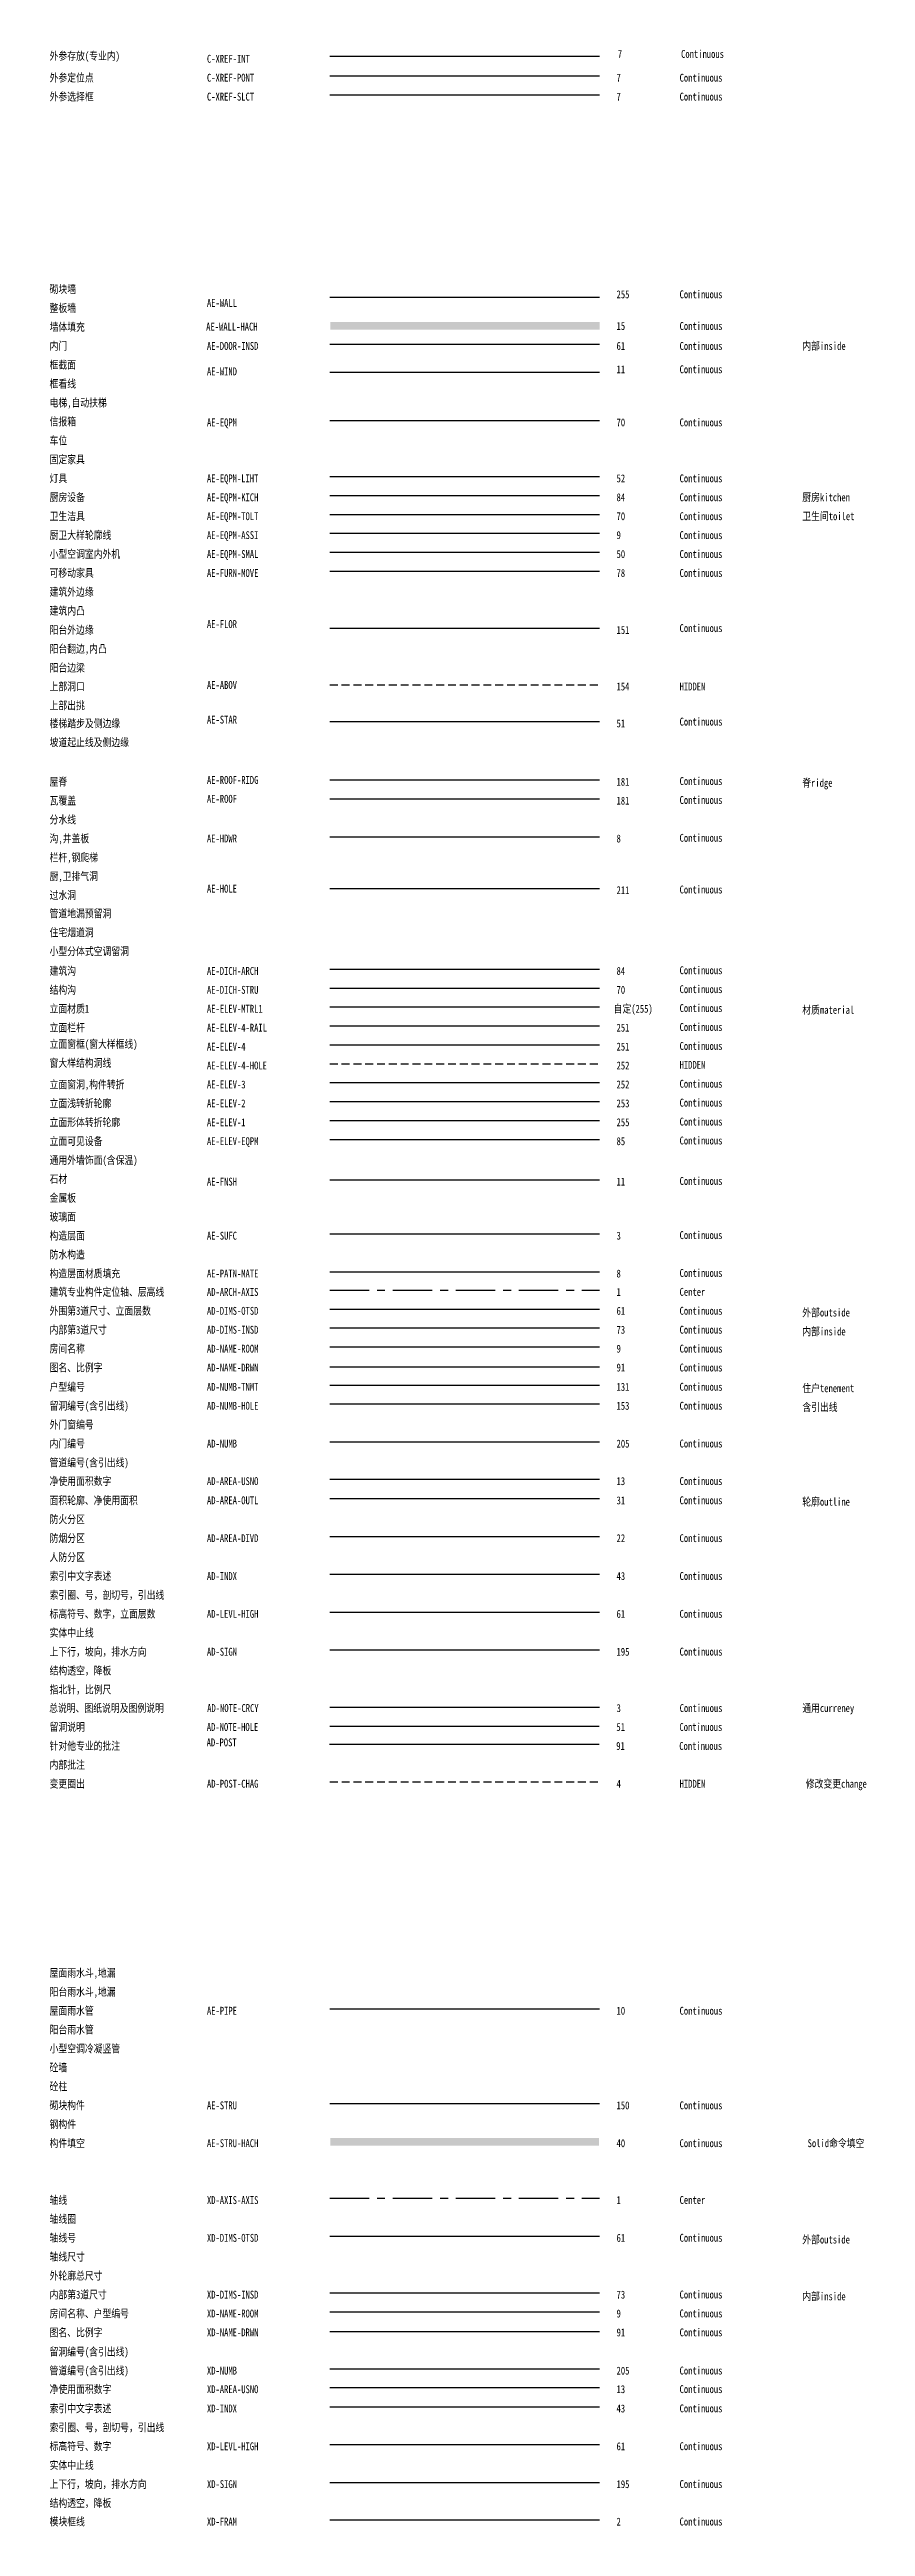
# Model space of a CAD drawing. Header units: millimetres. Extents: x -691095 to 2797013, y -349436 to 2050109.
# Drawn here: x 349254 to 375151, y 446835 to 525391 of the extents above; entities that cross this region are included whole.
import ezdxf

# ---------------------------------------------------------------- set-up
doc = ezdxf.new("R2010")
doc.units = ezdxf.units.MM
doc.header["$LTSCALE"] = 1000
doc.linetypes.add('FS5E533M_A09-停车位模块A$0$CENTER', pattern=[2, 1.25, -0.25, 0.25, -0.25])
doc.linetypes.add('FS5E533M_A09-停车位模块A$0$HIDDEN', pattern=[0.375, 0.25, -0.125])
for name, color, linetype, plot in [('C-XREF-SLCT', 7, 'Continuous', False), ('FS5E533M_A09-停车位模块A$0$C-XREF-PONT', 8, 'Continuous', False), ('FS5E533M_A09-停车位模块A$0$C-XREF-SLCT', 8, 'Continuous', False), ('FS5E533M_A09-停车位模块A$0$XD-FRAM', 8, 'Continuous', False)]:
    doc.layers.add(name, color=color, linetype=linetype, plot=plot)
for name, color, linetype in [('FS5E533M_A09-停车位模块A$0$AD-ARCH-AXIS', 8, 'FS5E533M_A09-停车位模块A$0$CENTER'), ('FS5E533M_A09-停车位模块A$0$AD-AREA-DIVD', 8, 'Continuous'), ('FS5E533M_A09-停车位模块A$0$AD-AREA-OUTL', 8, 'Continuous'), ('FS5E533M_A09-停车位模块A$0$AD-AREA-USNO', 8, 'Continuous'), ('FS5E533M_A09-停车位模块A$0$AD-DIMS-INSD', 8, 'Continuous'), ('FS5E533M_A09-停车位模块A$0$AD-DIMS-OTSD', 8, 'Continuous'), ('FS5E533M_A09-停车位模块A$0$AD-INDX', 8, 'Continuous'), ('FS5E533M_A09-停车位模块A$0$AD-LEVL-HIGH', 8, 'Continuous'), ('FS5E533M_A09-停车位模块A$0$AD-NAME-DRWN', 8, 'Continuous'), ('FS5E533M_A09-停车位模块A$0$AD-NAME-ROOM', 8, 'Continuous'), ('FS5E533M_A09-停车位模块A$0$AD-NOTE-CRCY', 8, 'Continuous'), ('FS5E533M_A09-停车位模块A$0$AD-NOTE-HOLE', 8, 'Continuous'), ('FS5E533M_A09-停车位模块A$0$AD-NUMB', 8, 'Continuous'), ('FS5E533M_A09-停车位模块A$0$AD-NUMB-HOLE', 8, 'Continuous'), ('FS5E533M_A09-停车位模块A$0$AD-NUMB-TNMT', 8, 'Continuous'), ('FS5E533M_A09-停车位模块A$0$AD-POST', 8, 'Continuous'), ('FS5E533M_A09-停车位模块A$0$AD-POST-CHAG', 8, 'FS5E533M_A09-停车位模块A$0$HIDDEN'), ('FS5E533M_A09-停车位模块A$0$AD-SIGN', 8, 'Continuous'), ('FS5E533M_A09-停车位模块A$0$AE-ABOV', 8, 'FS5E533M_A09-停车位模块A$0$HIDDEN'), ('FS5E533M_A09-停车位模块A$0$AE-DICH-ARCH', 8, 'Continuous'), ('FS5E533M_A09-停车位模块A$0$AE-DICH-STRU', 8, 'Continuous'), ('FS5E533M_A09-停车位模块A$0$AE-DOOR-INSD', 8, 'Continuous'), ('FS5E533M_A09-停车位模块A$0$AE-ELEV-1', 8, 'Continuous'), ('FS5E533M_A09-停车位模块A$0$AE-ELEV-2', 8, 'Continuous'), ('FS5E533M_A09-停车位模块A$0$AE-ELEV-3', 8, 'Continuous'), ('FS5E533M_A09-停车位模块A$0$AE-ELEV-4', 8, 'Continuous'), ('FS5E533M_A09-停车位模块A$0$AE-ELEV-4-HOLE', 8, 'FS5E533M_A09-停车位模块A$0$HIDDEN'), ('FS5E533M_A09-停车位模块A$0$AE-ELEV-4-RAIL', 8, 'Continuous'), ('FS5E533M_A09-停车位模块A$0$AE-ELEV-EQPM', 8, 'Continuous'), ('FS5E533M_A09-停车位模块A$0$AE-ELEV-MTRL1', 8, 'Continuous'), ('FS5E533M_A09-停车位模块A$0$AE-EQPM', 8, 'Continuous'), ('FS5E533M_A09-停车位模块A$0$AE-EQPM-ASSI', 8, 'Continuous'), ('FS5E533M_A09-停车位模块A$0$AE-EQPM-KICH', 8, 'Continuous'), ('FS5E533M_A09-停车位模块A$0$AE-EQPM-LIHT', 8, 'Continuous'), ('FS5E533M_A09-停车位模块A$0$AE-EQPM-SMAL', 8, 'Continuous'), ('FS5E533M_A09-停车位模块A$0$AE-EQPM-TOLT', 8, 'Continuous'), ('FS5E533M_A09-停车位模块A$0$AE-FLOR', 8, 'Continuous'), ('FS5E533M_A09-停车位模块A$0$AE-FNSH', 8, 'Continuous'), ('FS5E533M_A09-停车位模块A$0$AE-FURN-MOVE', 8, 'Continuous'), ('FS5E533M_A09-停车位模块A$0$AE-HDWR', 8, 'Continuous'), ('FS5E533M_A09-停车位模块A$0$AE-HOLE', 8, 'Continuous'), ('FS5E533M_A09-停车位模块A$0$AE-PATN-MATE', 8, 'Continuous'), ('FS5E533M_A09-停车位模块A$0$AE-PIPE', 8, 'Continuous'), ('FS5E533M_A09-停车位模块A$0$AE-ROOF', 8, 'Continuous'), ('FS5E533M_A09-停车位模块A$0$AE-ROOF-RIDG', 8, 'Continuous'), ('FS5E533M_A09-停车位模块A$0$AE-STAR', 8, 'Continuous'), ('FS5E533M_A09-停车位模块A$0$AE-STRU', 8, 'Continuous'), ('FS5E533M_A09-停车位模块A$0$AE-STRU-HACH', 8, 'Continuous'), ('FS5E533M_A09-停车位模块A$0$AE-SUFC', 8, 'Continuous'), ('FS5E533M_A09-停车位模块A$0$AE-WALL', 8, 'Continuous'), ('FS5E533M_A09-停车位模块A$0$AE-WALL-HACH', 8, 'Continuous'), ('FS5E533M_A09-停车位模块A$0$AE-WIND', 8, 'Continuous'), ('FS5E533M_A09-停车位模块A$0$C-XREF-INT', 8, 'Continuous'), ('FS5E533M_A09-停车位模块A$0$XD-AREA-USNO', 8, 'Continuous'), ('FS5E533M_A09-停车位模块A$0$XD-AXIS-AXIS', 8, 'FS5E533M_A09-停车位模块A$0$CENTER'), ('FS5E533M_A09-停车位模块A$0$XD-DIMS-INSD', 8, 'Continuous'), ('FS5E533M_A09-停车位模块A$0$XD-DIMS-OTSD', 8, 'Continuous'), ('FS5E533M_A09-停车位模块A$0$XD-INDX', 8, 'Continuous'), ('FS5E533M_A09-停车位模块A$0$XD-LEVL-HIGH', 8, 'Continuous'), ('FS5E533M_A09-停车位模块A$0$XD-NAME-DRWN', 8, 'Continuous'), ('FS5E533M_A09-停车位模块A$0$XD-NAME-ROOM', 8, 'Continuous'), ('FS5E533M_A09-停车位模块A$0$XD-NUMB', 8, 'Continuous'), ('FS5E533M_A09-停车位模块A$0$XD-SIGN', 8, 'Continuous')]:
    doc.layers.add(name, color=color, linetype=linetype)
doc.styles.add('Acs', font='Stfangso_1.ttf', dxfattribs={"width": 0.7})
doc.styles.add('FS5E533M_A09-停车位模块A$0$TH-STYLE1', font='', dxfattribs={"width": 0.7})
doc.styles.get('FS5E533M_A09-停车位模块A$0$TH-STYLE1').set_extended_font_data('SimSun')

msp = doc.modelspace()

# ---------------------------------------------------------------- texts
at = {"layer": 'FS5E533M_A09-停车位模块A$0$AD-ARCH-AXIS', "style": 'FS5E533M_A09-停车位模块A$0$TH-STYLE1', "width": 0.8}
for s, p in [('建筑专业构件定位轴、层高线', (349256.63984, 485863.10182, 0)), ('AD-ARCH-AXIS', (354250.82539, 485863.10182, 0)), ('1', (367250.82539, 485863.10182, 0)), ('Center', (369250.82539, 485865.52185, 0))]:
    msp.add_text(s, height=250, dxfattribs=at).set_placement(p)
at = {"layer": 'FS5E533M_A09-停车位模块A$0$AD-AREA-DIVD', "style": 'FS5E533M_A09-停车位模块A$0$TH-STYLE1', "width": 0.8}
for s, p in [('防火分区', (349256.63984, 478652.41681, 0)), ('人防分区', (349256.63984, 477452.41681, 0)), ('防烟分区', (349256.63984, 478052.41681, 0)), ('AD-AREA-DIVD', (354250.82539, 478052.41681, 0)), ('22', (367250.82539, 478052.41681, 0)), ('Continuous', (369250.82539, 478054.83684, 0))]:
    msp.add_text(s, height=250, dxfattribs=at).set_placement(p)
at = {"layer": 'FS5E533M_A09-停车位模块A$0$AD-AREA-OUTL', "style": 'FS5E533M_A09-停车位模块A$0$TH-STYLE1', "width": 0.8}
for s, p in [('面积轮廓、净使用面积', (349256.63984, 479252.41681, 0)), ('AD-AREA-OUTL', (354250.82539, 479252.41681, 0)), ('31', (367250.82539, 479252.41681, 0)), ('Continuous', (369250.82539, 479254.83684, 0)), ('轮廓outline', (373144.89784, 479209.4506, 0))]:
    msp.add_text(s, height=250, dxfattribs=at).set_placement(p)
at = {"layer": 'FS5E533M_A09-停车位模块A$0$AD-AREA-USNO', "style": 'FS5E533M_A09-停车位模块A$0$TH-STYLE1', "width": 0.8}
for s, p in [('净使用面积数字', (349256.63984, 479863.10182, 0)), ('AD-AREA-USNO', (354250.82539, 479863.10182, 0)), ('13', (367250.82539, 479863.10182, 0)), ('Continuous', (369250.82539, 479865.52185, 0))]:
    msp.add_text(s, height=250, dxfattribs=at).set_placement(p)
at = {"layer": 'FS5E533M_A09-停车位模块A$0$AD-DIMS-INSD', "style": 'FS5E533M_A09-停车位模块A$0$TH-STYLE1', "width": 0.8}
for s, p in [('内部第3道尺寸', (349256.63984, 484663.10182, 0)), ('AD-DIMS-INSD', (354250.82539, 484663.10182, 0)), ('73', (367250.82539, 484663.10182, 0)), ('Continuous', (369250.82539, 484665.52185, 0)), ('内部inside', (373144.89784, 484609.4506, 0))]:
    msp.add_text(s, height=250, dxfattribs=at).set_placement(p)
at = {"layer": 'FS5E533M_A09-停车位模块A$0$AD-DIMS-OTSD', "style": 'FS5E533M_A09-停车位模块A$0$TH-STYLE1', "width": 0.8}
for s, p in [('外围第3道尺寸、立面层数', (349256.63984, 485263.10182, 0)), ('AD-DIMS-OTSD', (354250.82539, 485263.10182, 0)), ('61', (367250.82539, 485263.10182, 0)), ('Continuous', (369250.82539, 485265.52185, 0)), ('外部outside', (373144.89784, 485209.4506, 0))]:
    msp.add_text(s, height=250, dxfattribs=at).set_placement(p)
at = {"layer": 'FS5E533M_A09-停车位模块A$0$AD-INDX', "style": 'FS5E533M_A09-停车位模块A$0$TH-STYLE1', "width": 0.8}
for s, p in [('索引中文字表述', (349256.63984, 476852.41681, 0)), ('AD-INDX', (354250.82539, 476852.41681, 0)), ('43', (367250.82539, 476852.41681, 0)), ('Continuous', (369250.82539, 476854.83684, 0)), ('索引圈、号，剖切号，引出线', (349256.63984, 476252.41681, 0))]:
    msp.add_text(s, height=250, dxfattribs=at).set_placement(p)
at = {"layer": 'FS5E533M_A09-停车位模块A$0$AD-LEVL-HIGH', "style": 'FS5E533M_A09-停车位模块A$0$TH-STYLE1', "width": 0.8}
for s, p in [('标高符号、数字，立面层数', (349256.63984, 475652.41681, 0)), ('AD-LEVL-HIGH', (354250.82539, 475652.41681, 0)), ('61', (367250.82539, 475652.41681, 0)), ('Continuous', (369250.82539, 475654.83684, 0))]:
    msp.add_text(s, height=250, dxfattribs=at).set_placement(p)
at = {"layer": 'FS5E533M_A09-停车位模块A$0$AD-NAME-DRWN', "style": 'FS5E533M_A09-停车位模块A$0$TH-STYLE1', "width": 0.8}
for s, p in [('图名、比例字', (349256.63984, 483465.52185, 0)), ('AD-NAME-DRWN', (354250.82539, 483465.52185, 0)), ('91', (367250.82539, 483465.52185, 0)), ('Continuous', (369250.82539, 483465.52185, 0))]:
    msp.add_text(s, height=250, dxfattribs=at).set_placement(p)
at = {"layer": 'FS5E533M_A09-停车位模块A$0$AD-NAME-ROOM', "style": 'FS5E533M_A09-停车位模块A$0$TH-STYLE1', "width": 0.8}
for s, p in [('房间名称', (349256.63984, 484063.10182, 0)), ('AD-NAME-ROOM', (354250.82539, 484063.10182, 0)), ('9', (367250.82539, 484063.10182, 0)), ('Continuous', (369250.82539, 484065.52185, 0))]:
    msp.add_text(s, height=250, dxfattribs=at).set_placement(p)
at = {"layer": 'FS5E533M_A09-停车位模块A$0$AD-NOTE-CRCY', "style": 'FS5E533M_A09-停车位模块A$0$TH-STYLE1', "width": 0.8}
for s, p in [('总说明、图纸说明及图例说明', (349242.32469, 472665.52185, 0)), ('AD-NOTE-CRCY', (354257.96737, 472665.52185, 0)), ('3', (367252.86226, 472665.52185, 0)), ('Continuous', (369252.86226, 472665.52185, 0)), ('通用curreney', (373144.89784, 472665.52185, 0))]:
    msp.add_text(s, height=250, dxfattribs=at).set_placement(p)
at = {"layer": 'FS5E533M_A09-停车位模块A$0$AD-NOTE-HOLE', "style": 'FS5E533M_A09-停车位模块A$0$TH-STYLE1', "width": 0.8}
for s, p in [('留洞说明', (349256.63984, 472065.52185, 0)), ('AD-NOTE-HOLE', (354246.57589, 472065.52185, 0)), ('51', (367246.57589, 472065.52185, 0)), ('Continuous', (369246.57589, 472065.52185, 0))]:
    msp.add_text(s, height=250, dxfattribs=at).set_placement(p)
at = {"layer": 'FS5E533M_A09-停车位模块A$0$AD-NUMB', "style": 'FS5E533M_A09-停车位模块A$0$TH-STYLE1', "width": 0.8}
for s, p in [('外门窗编号', (349256.63984, 481652.41681, 0)), ('内门编号', (349256.63984, 481052.41681, 0)), ('AD-NUMB', (354250.82539, 481052.41681, 0)), ('205', (367250.82539, 481052.41681, 0)), ('Continuous', (369250.82539, 481054.83684, 0)), ('管道编号(含引出线)', (349256.63984, 480452.41681, 0))]:
    msp.add_text(s, height=250, dxfattribs=at).set_placement(p)
at = {"layer": 'FS5E533M_A09-停车位模块A$0$AD-NUMB-HOLE', "style": 'FS5E533M_A09-停车位模块A$0$TH-STYLE1', "width": 0.8}
for s, p in [('留洞编号(含引出线)', (349256.63984, 482252.41681, 0)), ('AD-NUMB-HOLE', (354250.82539, 482252.41681, 0)), ('153', (367250.82539, 482252.41681, 0)), ('Continuous', (369250.82539, 482254.83684, 0)), ('含引出线', (373144.89784, 482209.4506, 0))]:
    msp.add_text(s, height=250, dxfattribs=at).set_placement(p)
at = {"layer": 'FS5E533M_A09-停车位模块A$0$AD-NUMB-TNMT', "style": 'FS5E533M_A09-停车位模块A$0$TH-STYLE1', "width": 0.8}
for s, p in [('户型编号', (349256.63984, 482852.41681, 0)), ('Continuous', (369250.82539, 482854.83684, 0)), ('AD-NUMB-TNMT', (354250.82539, 482852.41681, 0)), ('131', (367250.82539, 482852.41681, 0)), ('住户tenement', (373144.89784, 482809.4506, 0))]:
    msp.add_text(s, height=250, dxfattribs=at).set_placement(p)
at = {"layer": 'FS5E533M_A09-停车位模块A$0$AD-POST', "style": 'FS5E533M_A09-停车位模块A$0$TH-STYLE1', "width": 0.8}
for s, p in [('针对他专业的批注', (349256.63984, 471465.52185, 0)), ('AD-POST', (354241.14052, 471576.75201, 0)), ('91', (367241.14052, 471465.52185, 0)), ('Continuous', (369241.14052, 471465.52185, 0)), ('内部批注', (349256.63984, 470865.52185, 0))]:
    msp.add_text(s, height=250, dxfattribs=at).set_placement(p)
at = {"layer": 'FS5E533M_A09-停车位模块A$0$AD-POST-CHAG', "style": 'FS5E533M_A09-停车位模块A$0$TH-STYLE1', "width": 0.8}
for s, p in [('变更圈出', (349256.63984, 470265.52185, 0)), ('修改变更change', (373256.63984, 470265.52185, 0)), ('AD-POST-CHAG', (354251.31892, 470265.52185, 0)), ('4', (367251.31892, 470265.52185, 0)), ('HIDDEN', (369251.31892, 470265.52185, 0))]:
    msp.add_text(s, height=250, dxfattribs=at).set_placement(p)
at = {"layer": 'FS5E533M_A09-停车位模块A$0$AD-SIGN', "style": 'FS5E533M_A09-停车位模块A$0$TH-STYLE1', "width": 0.8}
for s, p in [('实体中止线', (349256.63984, 475052.41681, 0)), ('上下行，坡向，排水方向', (349256.63984, 474452.41681, 0)), ('AD-SIGN', (354250.82539, 474452.41681, 0)), ('195', (367250.82539, 474452.41681, 0)), ('Continuous', (369250.82539, 474454.83684, 0)), ('结构透空，降板', (349256.63984, 473852.41681, 0)), ('指北针，比例尺', (349256.63984, 473252.41681, 0))]:
    msp.add_text(s, height=250, dxfattribs=at).set_placement(p)
at = {"layer": 'FS5E533M_A09-停车位模块A$0$AE-ABOV', "style": 'FS5E533M_A09-停车位模块A$0$TH-STYLE1', "width": 0.8}
for s, p in [('上部洞口', (349256.63984, 505065.52185, 0)), ('AE-ABOV', (354250.82539, 505112.84515, 0)), ('154', (367250.82539, 505065.52185, 0)), ('HIDDEN', (369250.82539, 505065.52185, 0)), ('上部出挑', (349256.63984, 504465.52185, 0))]:
    msp.add_text(s, height=250, dxfattribs=at).set_placement(p)
at = {"layer": 'FS5E533M_A09-停车位模块A$0$AE-DICH-ARCH', "style": 'FS5E533M_A09-停车位模块A$0$TH-STYLE1', "width": 0.8}
for s, p in [('建筑沟', (349256.63984, 496043.93536, 0)), ('AE-DICH-ARCH', (354250.82539, 496043.93536, 0)), ('84', (367250.82539, 496043.93536, 0)), ('Continuous', (369250.82539, 496065.52185, 0))]:
    msp.add_text(s, height=250, dxfattribs=at).set_placement(p)
at = {"layer": 'FS5E533M_A09-停车位模块A$0$AE-DICH-STRU', "style": 'FS5E533M_A09-停车位模块A$0$TH-STYLE1', "width": 0.8}
for s, p in [('结构沟', (349256.63984, 495443.93536, 0)), ('AE-DICH-STRU', (354250.82539, 495443.93536, 0)), ('70', (367250.82539, 495443.93536, 0)), ('Continuous', (369250.82539, 495465.52185, 0))]:
    msp.add_text(s, height=250, dxfattribs=at).set_placement(p)
at = {"layer": 'FS5E533M_A09-停车位模块A$0$AE-DOOR-INSD', "style": 'FS5E533M_A09-停车位模块A$0$TH-STYLE1', "width": 0.8}
for s, p in [('内门', (349256.63984, 515865.52185, 0)), ('AE-DOOR-INSD', (354250.82539, 515865.52185, 0)), ('61', (367250.82539, 515865.52185, 0)), ('Continuous', (369250.82539, 515865.52185, 0)), ('内部inside', (373144.89784, 515865.52185, 0))]:
    msp.add_text(s, height=250, dxfattribs=at).set_placement(p)
at = {"layer": 'FS5E533M_A09-停车位模块A$0$AE-ELEV-1', "style": 'FS5E533M_A09-停车位模块A$0$TH-STYLE1', "width": 0.8}
for s, p in [('立面形体转折轮廓', (349256.63984, 491243.93536, 0)), ('AE-ELEV-1', (354250.82539, 491243.93536, 0)), ('255', (367250.82539, 491243.93536, 0)), ('Continuous', (369250.82539, 491265.52185, 0))]:
    msp.add_text(s, height=250, dxfattribs=at).set_placement(p)
at = {"layer": 'FS5E533M_A09-停车位模块A$0$AE-ELEV-2', "style": 'FS5E533M_A09-停车位模块A$0$TH-STYLE1', "width": 0.8}
for s, p in [('立面浅转折轮廓', (349256.63984, 491843.93536, 0)), ('AE-ELEV-2', (354250.82539, 491843.93536, 0)), ('253', (367250.82539, 491843.93536, 0)), ('Continuous', (369250.82539, 491865.52185, 0))]:
    msp.add_text(s, height=250, dxfattribs=at).set_placement(p)
at = {"layer": 'FS5E533M_A09-停车位模块A$0$AE-ELEV-3', "style": 'FS5E533M_A09-停车位模块A$0$TH-STYLE1', "width": 0.8}
for s, p in [('立面窗洞,构件转折', (349256.63984, 492443.93536, 0)), ('AE-ELEV-3', (354250.82539, 492443.93536, 0)), ('252', (367250.82539, 492443.93536, 0)), ('Continuous', (369250.82539, 492465.52185, 0))]:
    msp.add_text(s, height=250, dxfattribs=at).set_placement(p)
at = {"layer": 'FS5E533M_A09-停车位模块A$0$AE-ELEV-4', "style": 'FS5E533M_A09-停车位模块A$0$TH-STYLE1', "width": 0.8}
for s, p in [('立面窗框(窗大样框线)', (349256.63984, 493723.85653, 0)), ('AE-ELEV-4', (354250.82539, 493643.93536, 0)), ('251', (367250.82539, 493643.93536, 0)), ('Continuous', (369250.82539, 493665.52185, 0))]:
    msp.add_text(s, height=250, dxfattribs=at).set_placement(p)
at = {"layer": 'FS5E533M_A09-停车位模块A$0$AE-ELEV-4-HOLE', "style": 'FS5E533M_A09-停车位模块A$0$TH-STYLE1', "width": 0.8}
for s, p in [('窗大样结构洞线', (349256.63984, 493123.85653, 0)), ('AE-ELEV-4-HOLE', (354250.82539, 493043.93536, 0)), ('252', (367250.82539, 493043.93536, 0)), ('HIDDEN', (369250.82539, 493065.52185, 0))]:
    msp.add_text(s, height=250, dxfattribs=at).set_placement(p)
at = {"layer": 'FS5E533M_A09-停车位模块A$0$AE-ELEV-4-RAIL', "style": 'FS5E533M_A09-停车位模块A$0$TH-STYLE1', "width": 0.8}
for s, p in [('立面栏杆', (349256.63984, 494243.93536, 0)), ('AE-ELEV-4-RAIL', (354250.82539, 494243.93536, 0)), ('251', (367250.82539, 494243.93536, 0)), ('Continuous', (369250.82539, 494265.52185, 0))]:
    msp.add_text(s, height=250, dxfattribs=at).set_placement(p)
at = {"layer": 'FS5E533M_A09-停车位模块A$0$AE-ELEV-EQPM', "style": 'FS5E533M_A09-停车位模块A$0$TH-STYLE1', "width": 0.8}
for s, p in [('立面可见设备', (349256.63984, 490643.93536, 0)), ('AE-ELEV-EQPM', (354250.82539, 490643.93536, 0)), ('85', (367250.82539, 490643.93536, 0)), ('Continuous', (369250.82539, 490665.52185, 0))]:
    msp.add_text(s, height=250, dxfattribs=at).set_placement(p)
at = {"layer": 'FS5E533M_A09-停车位模块A$0$AE-ELEV-MTRL1', "style": 'FS5E533M_A09-停车位模块A$0$TH-STYLE1', "width": 0.8}
for s, p in [('立面材质1', (349256.63984, 494843.93536, 0)), ('AE-ELEV-MTRL1', (354250.82539, 494843.93536, 0)), ('自定(255)', (367158.12825, 494843.93536, 0)), ('Continuous', (369250.82539, 494865.52185, 0)), ('材质material', (373144.89784, 494809.4506, 0))]:
    msp.add_text(s, height=250, dxfattribs=at).set_placement(p)
at = {"layer": 'FS5E533M_A09-停车位模块A$0$AE-EQPM', "style": 'FS5E533M_A09-停车位模块A$0$TH-STYLE1', "width": 0.8}
for s, p in [('电梯,自动扶梯', (349256.63984, 514065.52185, 0)), ('信报箱', (349256.63984, 513465.52185, 0)), ('车位', (349256.63984, 512865.52185, 0)), ('AE-EQPM', (354250.82539, 513440.1575, 0)), ('70', (367250.82539, 513440.1575, 0)), ('Continuous', (369250.82539, 513440.1575, 0)), ('固定家具', (349256.63984, 512265.52185, 0))]:
    msp.add_text(s, height=250, dxfattribs=at).set_placement(p)
at = {"layer": 'FS5E533M_A09-停车位模块A$0$AE-EQPM-ASSI', "color": 9, "style": 'FS5E533M_A09-停车位模块A$0$TH-STYLE1', "width": 0.8}
for s, p in [('厨卫大样轮廓线', (349256.63984, 509865.52185, 0)), ('AE-EQPM-ASSI', (354250.82539, 509865.52185, 0)), ('9', (367250.82539, 509865.52185, 0)), ('Continuous', (369250.82539, 509865.52185, 0))]:
    msp.add_text(s, height=250, dxfattribs=at).set_placement(p)
at = {"layer": 'FS5E533M_A09-停车位模块A$0$AE-EQPM-KICH', "style": 'FS5E533M_A09-停车位模块A$0$TH-STYLE1', "width": 0.8}
for s, p in [('厨房设备', (349256.63984, 511065.52185, 0)), ('AE-EQPM-KICH', (354250.82539, 511065.52185, 0)), ('84', (367250.82539, 511065.52185, 0)), ('Continuous', (369250.82539, 511065.52185, 0)), ('厨房kitchen', (373144.89784, 511065.52185, 0))]:
    msp.add_text(s, height=250, dxfattribs=at).set_placement(p)
at = {"layer": 'FS5E533M_A09-停车位模块A$0$AE-EQPM-LIHT', "style": 'FS5E533M_A09-停车位模块A$0$TH-STYLE1', "width": 0.8}
for s, p in [('灯具', (349256.63984, 511665.52185, 0)), ('AE-EQPM-LIHT', (354250.82539, 511665.52185, 0)), ('52', (367250.82539, 511665.52185, 0)), ('Continuous', (369250.82539, 511665.52185, 0))]:
    msp.add_text(s, height=250, dxfattribs=at).set_placement(p)
at = {"layer": 'FS5E533M_A09-停车位模块A$0$AE-EQPM-SMAL', "style": 'FS5E533M_A09-停车位模块A$0$TH-STYLE1', "width": 0.8}
for s, p in [('小型空调室内外机', (349256.63984, 509265.52185, 0)), ('AE-EQPM-SMAL', (354250.82539, 509265.52185, 0)), ('50', (367250.82539, 509265.52185, 0)), ('Continuous', (369250.82539, 509265.52185, 0))]:
    msp.add_text(s, height=250, dxfattribs=at).set_placement(p)
at = {"layer": 'FS5E533M_A09-停车位模块A$0$AE-EQPM-TOLT', "style": 'FS5E533M_A09-停车位模块A$0$TH-STYLE1', "width": 0.8}
for s, p in [('卫生洁具', (349256.63984, 510465.52185, 0)), ('AE-EQPM-TOLT', (354250.82539, 510465.52185, 0)), ('70', (367250.82539, 510465.52185, 0)), ('Continuous', (369250.82539, 510465.52185, 0)), ('卫生间toilet', (373144.89784, 510465.52185, 0))]:
    msp.add_text(s, height=250, dxfattribs=at).set_placement(p)
at = {"layer": 'FS5E533M_A09-停车位模块A$0$AE-FLOR', "style": 'FS5E533M_A09-停车位模块A$0$TH-STYLE1', "width": 0.8}
for s, p in [('建筑外边缘', (349256.63984, 508065.52185, 0)), ('建筑内凸', (349256.63984, 507465.52185, 0)), ('阳台外边缘', (349256.63984, 506860.13515, 0)), ('AE-FLOR', (354250.82539, 507043.53037, 0)), ('151', (367250.82539, 506856.03236, 0)), ('Continuous', (369250.82539, 506916.2064, 0)), ('阳台翻边,内凸', (349256.63984, 506260.13515, 0)), ('阳台边梁', (349256.63984, 505660.13515, 0))]:
    msp.add_text(s, height=250, dxfattribs=at).set_placement(p)
at = {"layer": 'FS5E533M_A09-停车位模块A$0$AE-FNSH', "style": 'FS5E533M_A09-停车位模块A$0$TH-STYLE1', "width": 0.8}
for s, p in [('通用外墙饰面(含保温)', (349256.63984, 490043.93536, 0)), ('石材', (349256.63984, 489443.93536, 0)), ('AE-FNSH', (354250.82539, 489362.08737, 0)), ('11', (367250.82539, 489362.08737, 0)), ('Continuous', (369250.82539, 489383.67385, 0)), ('金属板', (349256.63984, 488843.93536, 0)), ('玻璃面', (349256.63984, 488243.93536, 0))]:
    msp.add_text(s, height=250, dxfattribs=at).set_placement(p)
at = {"layer": 'FS5E533M_A09-停车位模块A$0$AE-FURN-MOVE', "style": 'FS5E533M_A09-停车位模块A$0$TH-STYLE1', "width": 0.8}
for s, p in [('可移动家具', (349256.63984, 508665.52185, 0)), ('AE-FURN-MOVE', (354250.82539, 508665.52185, 0)), ('78', (367250.82539, 508665.52185, 0)), ('Continuous', (369250.82539, 508665.52185, 0))]:
    msp.add_text(s, height=250, dxfattribs=at).set_placement(p)
at = {"layer": 'FS5E533M_A09-停车位模块A$0$AE-HDWR', "style": 'FS5E533M_A09-停车位模块A$0$TH-STYLE1', "width": 0.8}
for s, p in [('沟,井盖板', (349256.63984, 500243.93536, 0)), ('AE-HDWR', (354250.82539, 500243.93536, 0)), ('8', (367250.82539, 500243.93536, 0)), ('Continuous', (369250.82539, 500265.52185, 0)), ('栏杆,钢爬梯', (349256.63984, 499643.93536, 0))]:
    msp.add_text(s, height=250, dxfattribs=at).set_placement(p)
at = {"layer": 'FS5E533M_A09-停车位模块A$0$AE-HOLE', "style": 'FS5E533M_A09-停车位模块A$0$TH-STYLE1', "width": 0.8}
for s, p in [('厨,卫排气洞', (349256.63984, 499043.93536, 0)), ('AE-HOLE', (354250.82539, 498652.16761, 0)), ('211', (367250.82539, 498604.30065, 0)), ('Continuous', (369250.82539, 498625.88714, 0)), ('过水洞', (349256.63984, 498443.93536, 0)), ('管道地漏预留洞', (349256.63984, 497865.52185, 0)), ('住宅烟道洞', (349256.63984, 497265.52185, 0)), ('小型分体式空调留洞', (349256.63984, 496665.52185, 0))]:
    msp.add_text(s, height=250, dxfattribs=at).set_placement(p)
at = {"layer": 'FS5E533M_A09-停车位模块A$0$AE-PATN-MATE', "style": 'FS5E533M_A09-停车位模块A$0$TH-STYLE1', "width": 0.8}
for s, p in [('构造层面材质填充', (349256.63984, 486446.4966, 0)), ('AE-PATN-MATE', (354250.82539, 486446.4966, 0)), ('8', (367250.82539, 486446.4966, 0)), ('Continuous', (369250.82539, 486465.52185, 0))]:
    msp.add_text(s, height=250, dxfattribs=at).set_placement(p)
at = {"layer": 'FS5E533M_A09-停车位模块A$0$AE-PIPE', "style": 'FS5E533M_A09-停车位模块A$0$TH-STYLE1', "width": 0.8}
for s, p in [('屋面雨水斗,地漏', (349256.63984, 464265.52185, 0)), ('阳台雨水斗,地漏', (349256.63984, 463665.52185, 0)), ('屋面雨水管', (349256.63984, 463065.52185, 0)), ('阳台雨水管', (349256.63984, 462465.52185, 0)), ('AE-PIPE', (354250.82539, 463065.52185, 0)), ('10', (367250.82539, 463065.52185, 0)), ('Continuous', (369250.82539, 463065.52185, 0)), ('小型空调冷凝竖管', (349256.63984, 461865.52185, 0))]:
    msp.add_text(s, height=250, dxfattribs=at).set_placement(p)
at = {"layer": 'FS5E533M_A09-停车位模块A$0$AE-ROOF', "style": 'FS5E533M_A09-停车位模块A$0$TH-STYLE1', "width": 0.8}
for s, p in [('瓦覆盖', (349256.63984, 501443.93536, 0)), ('AE-ROOF', (354250.82539, 501500.68578, 0)), ('181', (367250.82539, 501443.93536, 0)), ('Continuous', (369250.82539, 501465.52185, 0)), ('分水线', (349256.63984, 500843.93536, 0))]:
    msp.add_text(s, height=250, dxfattribs=at).set_placement(p)
at = {"layer": 'FS5E533M_A09-停车位模块A$0$AE-ROOF-RIDG', "style": 'FS5E533M_A09-停车位模块A$0$TH-STYLE1', "width": 0.8}
for s, p in [('屋脊', (349256.63984, 502043.93536, 0)), ('AE-ROOF-RIDG', (354250.82539, 502100.68578, 0)), ('181', (367250.82539, 502043.93536, 0)), ('Continuous', (369250.82539, 502065.52185, 0)), ('脊ridge', (373144.89784, 502009.4506, 0))]:
    msp.add_text(s, height=250, dxfattribs=at).set_placement(p)
at = {"layer": 'FS5E533M_A09-停车位模块A$0$AE-STAR', "style": 'FS5E533M_A09-停车位模块A$0$TH-STYLE1', "width": 0.8}
for s, p in [('楼梯踏步及侧边缘', (349256.63984, 503894.14359, 0)), ('坡道起止线及侧边缘', (349256.63984, 503294.14359, 0)), ('AE-STAR', (354250.82539, 504013.60988, 0)), ('51', (367250.82539, 503894.14359, 0)), ('Continuous', (369250.82539, 503950.21484, 0))]:
    msp.add_text(s, height=250, dxfattribs=at).set_placement(p)
at = {"layer": 'FS5E533M_A09-停车位模块A$0$AE-STRU', "style": 'FS5E533M_A09-停车位模块A$0$TH-STYLE1', "width": 0.8}
for s, p in [('砼墙', (349256.63984, 461265.52185, 0)), ('砌块构件', (349256.63984, 460065.52185, 0)), ('砼柱', (349256.63984, 460665.52185, 0)), ('钢构件', (349256.63984, 459465.52185, 0)), ('AE-STRU', (354250.82539, 460065.52185, 0)), ('150', (367250.82539, 460065.52185, 0)), ('Continuous', (369250.82539, 460065.52185, 0))]:
    msp.add_text(s, height=250, dxfattribs=at).set_placement(p)
at = {"layer": 'FS5E533M_A09-停车位模块A$0$AE-STRU-HACH', "style": 'FS5E533M_A09-停车位模块A$0$TH-STYLE1', "width": 0.8}
for s, p in [('构件填空', (349256.63984, 458865.52185, 0)), ('AE-STRU-HACH', (354250.82539, 458865.52185, 0)), ('40', (367250.82539, 458865.52185, 0)), ('Continuous', (369250.82539, 458865.52185, 0)), ('Solid命令填空', (373315.06246, 458865.52185, 0))]:
    msp.add_text(s, height=250, dxfattribs=at).set_placement(p)
at = {"layer": 'FS5E533M_A09-停车位模块A$0$AE-SUFC', "style": 'FS5E533M_A09-停车位模块A$0$TH-STYLE1', "width": 0.8}
for s, p in [('构造层面', (349256.63984, 487646.4966, 0)), ('AE-SUFC', (354250.82539, 487646.4966, 0)), ('3', (367250.82539, 487646.4966, 0)), ('Continuous', (369250.82539, 487665.52185, 0)), ('防水构造', (349256.63984, 487046.4966, 0))]:
    msp.add_text(s, height=250, dxfattribs=at).set_placement(p)
at = {"layer": 'FS5E533M_A09-停车位模块A$0$AE-WALL', "style": 'FS5E533M_A09-停车位模块A$0$TH-STYLE1', "width": 0.8}
for s, p in [('砌块墙', (349256.63984, 517665.52185, 0)), ('255', (367250.82539, 517502.48043, 0)), ('Continuous', (369250.82539, 517502.48043, 0)), ('整板墙', (349256.63984, 517065.52185, 0)), ('AE-WALL', (354250.82539, 517230.69563, 0))]:
    msp.add_text(s, height=250, dxfattribs=at).set_placement(p)
at = {"layer": 'FS5E533M_A09-停车位模块A$0$AE-WALL-HACH', "style": 'FS5E533M_A09-停车位模块A$0$TH-STYLE1', "width": 0.8}
for s, p in [('墙体填充', (349256.63984, 516465.52185, 0)), ('AE-WALL-HACH', (354225.71079, 516477.91151, 0)), ('15', (367250.82539, 516499.23343, 0)), ('Continuous', (369250.82539, 516499.23343, 0))]:
    msp.add_text(s, height=250, dxfattribs=at).set_placement(p)
at = {"layer": 'FS5E533M_A09-停车位模块A$0$AE-WIND', "style": 'FS5E533M_A09-停车位模块A$0$TH-STYLE1', "width": 0.8}
for s, p in [('框截面', (349256.63984, 515265.52185, 0)), ('11', (367250.82539, 515124.64201, 0)), ('Continuous', (369250.82539, 515124.64201, 0)), ('框看线', (349256.63984, 514665.52185, 0)), ('AE-WIND', (354250.82539, 515056.97697, 0))]:
    msp.add_text(s, height=250, dxfattribs=at).set_placement(p)
at = {"layer": 'FS5E533M_A09-停车位模块A$0$C-XREF-INT', "style": 'FS5E533M_A09-停车位模块A$0$TH-STYLE1', "width": 0.8}
for s, p in [('外参存放(专业内)', (349256.63984, 525064.12153, 0)), ('C-XREF-INT', (354250.82539, 524972.07045, 0)), ('7', (367289.81649, 525126.53996, 0)), ('Continuous', (369298.72077, 525126.53996, 0))]:
    msp.add_text(s, height=250, dxfattribs=at).set_placement(p)
at = {"layer": 'FS5E533M_A09-停车位模块A$0$C-XREF-PONT', "style": 'FS5E533M_A09-停车位模块A$0$TH-STYLE1', "width": 0.8}
for s, p in [('外参定位点', (349256.63984, 524372.07045, 0)), ('C-XREF-PONT', (354250.82539, 524372.07045, 0)), ('7', (367250.82539, 524372.07045, 0)), ('Continuous', (369250.82539, 524372.07045, 0))]:
    msp.add_text(s, height=250, dxfattribs=at).set_placement(p)
at = {"layer": 'FS5E533M_A09-停车位模块A$0$C-XREF-SLCT', "style": 'FS5E533M_A09-停车位模块A$0$TH-STYLE1', "width": 0.8}
for s, p in [('外参选择框', (349256.63984, 523772.07045, 0)), ('C-XREF-SLCT', (354250.82539, 523772.07045, 0)), ('7', (367250.82539, 523772.07045, 0)), ('Continuous', (369250.82539, 523772.07045, 0))]:
    msp.add_text(s, height=250, dxfattribs=at).set_placement(p)
at = {"layer": 'FS5E533M_A09-停车位模块A$0$XD-AREA-USNO', "style": 'FS5E533M_A09-停车位模块A$0$TH-STYLE1', "width": 0.8}
for s, p in [('净使用面积数字', (349256.63984, 451063.10182, 0)), ('XD-AREA-USNO', (354250.82539, 451063.10182, 0)), ('13', (367250.82539, 451063.10182, 0)), ('Continuous', (369250.82539, 451065.52185, 0))]:
    msp.add_text(s, height=250, dxfattribs=at).set_placement(p)
at = {"layer": 'FS5E533M_A09-停车位模块A$0$XD-AXIS-AXIS', "style": 'FS5E533M_A09-停车位模块A$0$TH-STYLE1', "width": 0.8}
for s, p in [('轴线', (349256.63984, 457060.54057, 0)), ('XD-AXIS-AXIS', (354250.82539, 457060.54057, 0)), ('1', (367250.82539, 457060.54057, 0)), ('Center', (369250.82539, 457065.52185, 0))]:
    msp.add_text(s, height=250, dxfattribs=at).set_placement(p)
at = {"layer": 'FS5E533M_A09-停车位模块A$0$XD-DIMS-INSD', "style": 'FS5E533M_A09-停车位模块A$0$TH-STYLE1', "width": 0.8}
for s, p in [('内部第3道尺寸', (349256.63984, 454063.10182, 0)), ('XD-DIMS-INSD', (354250.82539, 454063.10182, 0)), ('73', (367250.82539, 454063.10182, 0)), ('Continuous', (369250.82539, 454065.52185, 0)), ('内部inside', (373144.89784, 454009.4506, 0))]:
    msp.add_text(s, height=250, dxfattribs=at).set_placement(p)
at = {"layer": 'FS5E533M_A09-停车位模块A$0$XD-DIMS-OTSD', "style": 'FS5E533M_A09-停车位模块A$0$TH-STYLE1', "width": 0.8}
for s, p in [('轴线圈', (349256.63984, 456460.54057, 0)), ('轴线号', (349256.63984, 455863.10182, 0)), ('XD-DIMS-OTSD', (354250.82539, 455863.10182, 0)), ('61', (367250.82539, 455863.10182, 0)), ('Continuous', (369250.82539, 455865.52185, 0)), ('外部outside', (373144.89784, 455809.4506, 0)), ('外轮廓总尺寸', (349256.63984, 454663.10182, 0)), ('轴线尺寸', (349256.63984, 455263.10182, 0))]:
    msp.add_text(s, height=250, dxfattribs=at).set_placement(p)
at = {"layer": 'FS5E533M_A09-停车位模块A$0$XD-FRAM', "style": 'FS5E533M_A09-停车位模块A$0$TH-STYLE1', "width": 0.8}
for s, p in [('模块框线', (349256.63984, 446863.10182, 0)), ('XD-FRAM', (354250.82539, 446863.10182, 0)), ('2', (367250.82539, 446863.10182, 0)), ('Continuous', (369250.82539, 446865.52185, 0))]:
    msp.add_text(s, height=250, dxfattribs=at).set_placement(p)
at = {"layer": 'FS5E533M_A09-停车位模块A$0$XD-INDX', "style": 'FS5E533M_A09-停车位模块A$0$TH-STYLE1', "width": 0.8}
for s, p in [('索引中文字表述', (349256.63984, 450452.41681, 0)), ('索引圈、号，剖切号，引出线', (349256.63984, 449852.41681, 0)), ('XD-INDX', (354250.82539, 450452.41681, 0)), ('43', (367250.82539, 450452.41681, 0)), ('Continuous', (369250.82539, 450454.83684, 0))]:
    msp.add_text(s, height=250, dxfattribs=at).set_placement(p)
at = {"layer": 'FS5E533M_A09-停车位模块A$0$XD-LEVL-HIGH', "style": 'FS5E533M_A09-停车位模块A$0$TH-STYLE1', "width": 0.8}
for s, p in [('标高符号、数字', (349256.63984, 449252.41681, 0)), ('XD-LEVL-HIGH', (354250.82539, 449252.41681, 0)), ('61', (367250.82539, 449252.41681, 0)), ('Continuous', (369250.82539, 449254.83684, 0))]:
    msp.add_text(s, height=250, dxfattribs=at).set_placement(p)
at = {"layer": 'FS5E533M_A09-停车位模块A$0$XD-NAME-DRWN', "style": 'FS5E533M_A09-停车位模块A$0$TH-STYLE1', "width": 0.8}
for s, p in [('图名、比例字', (349256.63984, 452865.52185, 0)), ('XD-NAME-DRWN', (354250.82539, 452865.52185, 0)), ('91', (367250.82539, 452865.52185, 0)), ('Continuous', (369250.82539, 452865.52185, 0))]:
    msp.add_text(s, height=250, dxfattribs=at).set_placement(p)
at = {"layer": 'FS5E533M_A09-停车位模块A$0$XD-NAME-ROOM', "style": 'FS5E533M_A09-停车位模块A$0$TH-STYLE1', "width": 0.8}
for s, p in [('房间名称、户型编号', (349256.63984, 453463.10182, 0)), ('XD-NAME-ROOM', (354250.82539, 453463.10182, 0)), ('9', (367250.82539, 453463.10182, 0)), ('Continuous', (369250.82539, 453465.52185, 0))]:
    msp.add_text(s, height=250, dxfattribs=at).set_placement(p)
at = {"layer": 'FS5E533M_A09-停车位模块A$0$XD-NUMB', "style": 'FS5E533M_A09-停车位模块A$0$TH-STYLE1', "width": 0.8}
for s, p in [('留洞编号(含引出线)', (349256.63984, 452252.41681, 0)), ('管道编号(含引出线)', (349256.63984, 451652.41681, 0)), ('XD-NUMB', (354250.82539, 451652.41681, 0)), ('205', (367250.82539, 451652.41681, 0)), ('Continuous', (369250.82539, 451654.83684, 0))]:
    msp.add_text(s, height=250, dxfattribs=at).set_placement(p)
at = {"layer": 'FS5E533M_A09-停车位模块A$0$XD-SIGN', "style": 'FS5E533M_A09-停车位模块A$0$TH-STYLE1', "width": 0.8}
for s, p in [('实体中止线', (349256.63984, 448652.41681, 0)), ('上下行，坡向，排水方向', (349256.63984, 448052.41681, 0)), ('XD-SIGN', (354250.82539, 448052.41681, 0)), ('195', (367250.82539, 448052.41681, 0)), ('Continuous', (369250.82539, 448054.83684, 0)), ('结构透空，降板', (349256.63984, 447452.41681, 0))]:
    msp.add_text(s, height=250, dxfattribs=at).set_placement(p)

# ---------------------------------------------------------------- blocks, each defined once
blk = doc.blocks.new('AcsAcadShareArea')
for points in [[(0, 0), (118900, 0), (118900, 85000), (0, 85000)], [(0, 0), (6892.9, 0), (6892.9, 2699.2), (0, 2699.2)], [(6892.9, 0), (28409.4, 0), (28409.4, 2708.4), (6892.9, 2708.4)], [(0, 733), (0, 733), (0, 0), (0, 0)]]:
    blk.add_lwpolyline(points, close=True)
at = {"insert": (596.8, 1991.4), "char_height": 1000, "width": 6073.9, "attachment_point": 1, "style": 'Acs'}
blk.add_mtext('唯一编号：', dxfattribs=at)
at = {"style": 'Acs', "width": 0.8}
blk.add_attdef('唯一编号', (7537.4, 860.8), '', height=1000, dxfattribs=at)

# ---------------------------------------------------------------- linework, layer by layer
at = {"layer": 'FS5E533M_A09-停车位模块A$0$AD-ARCH-AXIS'}
msp.add_line((358151.23661, 486044.94819, 0), (366704.19577, 486044.94819, 0), dxfattribs=at)
at = {"layer": 'FS5E533M_A09-停车位模块A$0$AD-AREA-DIVD'}
msp.add_line((358151.23661, 478234.26318, 0), (366704.19577, 478234.26318, 0), dxfattribs=at)
at = {"layer": 'FS5E533M_A09-停车位模块A$0$AD-AREA-OUTL'}
msp.add_line((358151.23661, 479434.26318, 0), (366704.19577, 479434.26318, 0), dxfattribs=at)
at = {"layer": 'FS5E533M_A09-停车位模块A$0$AD-AREA-USNO'}
msp.add_line((358151.23661, 480044.94819, 0), (366704.19577, 480044.94819, 0), dxfattribs=at)
at = {"layer": 'FS5E533M_A09-停车位模块A$0$AD-DIMS-INSD'}
msp.add_line((358151.23661, 484844.94819, 0), (366704.19577, 484844.94819, 0), dxfattribs=at)
at = {"layer": 'FS5E533M_A09-停车位模块A$0$AD-DIMS-OTSD'}
msp.add_line((358151.23661, 485444.94819, 0), (366704.19577, 485444.94819, 0), dxfattribs=at)
at = {"layer": 'FS5E533M_A09-停车位模块A$0$AD-INDX'}
msp.add_line((358151.23661, 477034.26318, 0), (366704.19577, 477034.26318, 0), dxfattribs=at)
at = {"layer": 'FS5E533M_A09-停车位模块A$0$AD-LEVL-HIGH'}
msp.add_line((358151.23661, 475834.26318, 0), (366704.19577, 475834.26318, 0), dxfattribs=at)
at = {"layer": 'FS5E533M_A09-停车位模块A$0$AD-NAME-DRWN'}
msp.add_line((358151.23661, 483615.61283, 0), (366704.19577, 483615.61283, 0), dxfattribs=at)
at = {"layer": 'FS5E533M_A09-停车位模块A$0$AD-NAME-ROOM'}
msp.add_line((358151.23661, 484244.94819, 0), (366704.19577, 484244.94819, 0), dxfattribs=at)
at = {"layer": 'FS5E533M_A09-停车位模块A$0$AD-NOTE-CRCY'}
msp.add_line((358153.27348, 472815.61283, 0), (366706.23265, 472815.61283, 0), dxfattribs=at)
at = {"layer": 'FS5E533M_A09-停车位模块A$0$AD-NOTE-HOLE'}
msp.add_line((358146.98711, 472215.61283, 0), (366699.94627, 472215.61283, 0), dxfattribs=at)
at = {"layer": 'FS5E533M_A09-停车位模块A$0$AD-NUMB'}
msp.add_line((358151.23661, 481234.26318, 0), (366704.19577, 481234.26318, 0), dxfattribs=at)
at = {"layer": 'FS5E533M_A09-停车位模块A$0$AD-NUMB-HOLE'}
msp.add_line((358151.23661, 482434.26318, 0), (366704.19577, 482434.26318, 0), dxfattribs=at)
at = {"layer": 'FS5E533M_A09-停车位模块A$0$AD-NUMB-TNMT'}
msp.add_line((358151.23661, 483034.26318, 0), (366704.19577, 483034.26318, 0), dxfattribs=at)
at = {"layer": 'FS5E533M_A09-停车位模块A$0$AD-POST'}
msp.add_line((358141.55174, 471647.36821, 0), (366694.5109, 471647.36821, 0), dxfattribs=at)
at = {"layer": 'FS5E533M_A09-停车位模块A$0$AD-POST-CHAG'}
msp.add_line((358151.73014, 470447.36821, 0), (366704.6893, 470447.36821, 0), dxfattribs=at)
at = {"layer": 'FS5E533M_A09-停车位模块A$0$AD-SIGN'}
msp.add_line((358151.23661, 474634.26318, 0), (366704.19577, 474634.26318, 0), dxfattribs=at)
at = {"layer": 'FS5E533M_A09-停车位模块A$0$AE-ABOV'}
msp.add_line((358151.23661, 505247.36821, 0), (366704.19577, 505247.36821, 0), dxfattribs=at)
at = {"layer": 'FS5E533M_A09-停车位模块A$0$AE-DICH-ARCH'}
msp.add_line((358151.23661, 496225.78172, 0), (366704.19577, 496225.78172, 0), dxfattribs=at)
at = {"layer": 'FS5E533M_A09-停车位模块A$0$AE-DICH-STRU'}
msp.add_line((358151.23661, 495625.78172, 0), (366704.19577, 495625.78172, 0), dxfattribs=at)
at = {"layer": 'FS5E533M_A09-停车位模块A$0$AE-DOOR-INSD'}
msp.add_line((358151.23661, 516047.36821, 0), (366704.19577, 516047.36821, 0), dxfattribs=at)
at = {"layer": 'FS5E533M_A09-停车位模块A$0$AE-ELEV-1'}
msp.add_line((358151.23661, 491425.78172, 0), (366704.19577, 491425.78172, 0), dxfattribs=at)
at = {"layer": 'FS5E533M_A09-停车位模块A$0$AE-ELEV-2'}
msp.add_line((358151.23661, 492025.78172, 0), (366704.19577, 492025.78172, 0), dxfattribs=at)
at = {"layer": 'FS5E533M_A09-停车位模块A$0$AE-ELEV-3'}
msp.add_line((358151.23661, 492625.78172, 0), (366704.19577, 492625.78172, 0), dxfattribs=at)
at = {"layer": 'FS5E533M_A09-停车位模块A$0$AE-ELEV-4'}
msp.add_line((358151.23661, 493825.78172, 0), (366704.19577, 493825.78172, 0), dxfattribs=at)
at = {"layer": 'FS5E533M_A09-停车位模块A$0$AE-ELEV-4-HOLE'}
msp.add_line((358151.23661, 493225.78172, 0), (366704.19577, 493225.78172, 0), dxfattribs=at)
at = {"layer": 'FS5E533M_A09-停车位模块A$0$AE-ELEV-4-RAIL'}
msp.add_line((358151.23661, 494425.78172, 0), (366704.19577, 494425.78172, 0), dxfattribs=at)
at = {"layer": 'FS5E533M_A09-停车位模块A$0$AE-ELEV-EQPM'}
msp.add_line((358151.23661, 490825.78172, 0), (366704.19577, 490825.78172, 0), dxfattribs=at)
at = {"layer": 'FS5E533M_A09-停车位模块A$0$AE-ELEV-MTRL1'}
msp.add_line((358151.23661, 495025.78172, 0), (366704.19577, 495025.78172, 0), dxfattribs=at)
at = {"layer": 'FS5E533M_A09-停车位模块A$0$AE-EQPM'}
msp.add_line((358151.23661, 513622.00387, 0), (366704.19577, 513622.00387, 0), dxfattribs=at)
at = {"layer": 'FS5E533M_A09-停车位模块A$0$AE-EQPM-ASSI', "color": 9}
msp.add_line((358151.23661, 510047.36821, 0), (366704.19577, 510047.36821, 0), dxfattribs=at)
at = {"layer": 'FS5E533M_A09-停车位模块A$0$AE-EQPM-KICH'}
msp.add_line((358151.23661, 511247.36821, 0), (366704.19577, 511247.36821, 0), dxfattribs=at)
at = {"layer": 'FS5E533M_A09-停车位模块A$0$AE-EQPM-LIHT'}
msp.add_line((358151.23661, 511847.36821, 0), (366704.19577, 511847.36821, 0), dxfattribs=at)
at = {"layer": 'FS5E533M_A09-停车位模块A$0$AE-EQPM-SMAL'}
msp.add_line((358151.23661, 509447.36821, 0), (366704.19577, 509447.36821, 0), dxfattribs=at)
at = {"layer": 'FS5E533M_A09-停车位模块A$0$AE-EQPM-TOLT'}
msp.add_line((358151.23661, 510647.36821, 0), (366704.19577, 510647.36821, 0), dxfattribs=at)
at = {"layer": 'FS5E533M_A09-停车位模块A$0$AE-FLOR'}
msp.add_line((358151.23661, 507037.87872, 0), (366704.19577, 507037.87872, 0), dxfattribs=at)
at = {"layer": 'FS5E533M_A09-停车位模块A$0$AE-FNSH'}
msp.add_line((358151.23661, 489543.93373, 0), (366704.19577, 489543.93373, 0), dxfattribs=at)
at = {"layer": 'FS5E533M_A09-停车位模块A$0$AE-FURN-MOVE'}
msp.add_line((358151.23661, 508847.36821, 0), (366704.19577, 508847.36821, 0), dxfattribs=at)
at = {"layer": 'FS5E533M_A09-停车位模块A$0$AE-HDWR'}
msp.add_line((358151.23661, 500425.78172, 0), (366704.19577, 500425.78172, 0), dxfattribs=at)
at = {"layer": 'FS5E533M_A09-停车位模块A$0$AE-HOLE'}
msp.add_line((358151.23661, 498786.14701, 0), (366704.19577, 498786.14701, 0), dxfattribs=at)
at = {"layer": 'FS5E533M_A09-停车位模块A$0$AE-PATN-MATE'}
msp.add_line((358151.23661, 486628.34297, 0), (366704.19577, 486628.34297, 0), dxfattribs=at)
at = {"layer": 'FS5E533M_A09-停车位模块A$0$AE-PIPE'}
msp.add_line((358151.23661, 463247.36821, 0), (366704.19577, 463247.36821, 0), dxfattribs=at)
at = {"layer": 'FS5E533M_A09-停车位模块A$0$AE-ROOF'}
msp.add_line((358151.23661, 501625.78172, 0), (366704.19577, 501625.78172, 0), dxfattribs=at)
at = {"layer": 'FS5E533M_A09-停车位模块A$0$AE-ROOF-RIDG'}
msp.add_line((358151.23661, 502225.78172, 0), (366704.19577, 502225.78172, 0), dxfattribs=at)
at = {"layer": 'FS5E533M_A09-停车位模块A$0$AE-STAR'}
msp.add_line((358151.23661, 504075.98995, 0), (366704.19577, 504075.98995, 0), dxfattribs=at)
at = {"layer": 'FS5E533M_A09-停车位模块A$0$AE-STRU'}
msp.add_line((358151.23661, 460247.36821, 0), (366704.19577, 460247.36821, 0), dxfattribs=at)
at = {"layer": 'FS5E533M_A09-停车位模块A$0$AE-STRU-HACH'}
msp.add_solid([(358162.16719, 459153.34815, 0), (358162.16719, 458913.34815, 0), (366689.72243, 459153.34815, 0), (366689.72243, 458913.34815, 0)], dxfattribs=at)
at = {"layer": 'FS5E533M_A09-停车位模块A$0$AE-SUFC'}
msp.add_line((358151.23661, 487828.34297, 0), (366704.19577, 487828.34297, 0), dxfattribs=at)
at = {"layer": 'FS5E533M_A09-停车位模块A$0$AE-WALL'}
msp.add_line((358151.23661, 517538.73725, 0), (366704.19577, 517538.73725, 0), dxfattribs=at)
at = {"layer": 'FS5E533M_A09-停车位模块A$0$AE-WALL-HACH'}
msp.add_solid([(358171.08414, 516746.5187, 0), (358171.08414, 516506.5187, 0), (366715.69549, 516746.5187, 0), (366715.69549, 516506.5187, 0)], dxfattribs=at)
at = {"layer": 'FS5E533M_A09-停车位模块A$0$AE-WIND'}
msp.add_line((358151.23661, 515158.66387, 0), (366704.19577, 515158.66387, 0), dxfattribs=at)
at = {"layer": 'FS5E533M_A09-停车位模块A$0$C-XREF-INT'}
msp.add_line((358151.23661, 525184.08806, 0), (366704.19577, 525184.08806, 0), dxfattribs=at)
at = {"layer": 'FS5E533M_A09-停车位模块A$0$C-XREF-PONT'}
msp.add_line((358151.23661, 524553.91681, 0), (366704.19577, 524553.91681, 0), dxfattribs=at)
at = {"layer": 'FS5E533M_A09-停车位模块A$0$C-XREF-SLCT'}
msp.add_line((358151.23661, 523953.91681, 0), (366704.19577, 523953.91681, 0), dxfattribs=at)
at = {"layer": 'FS5E533M_A09-停车位模块A$0$XD-AREA-USNO'}
msp.add_line((358151.23661, 451244.94819, 0), (366704.19577, 451244.94819, 0), dxfattribs=at)
at = {"layer": 'FS5E533M_A09-停车位模块A$0$XD-AXIS-AXIS'}
msp.add_line((358151.23661, 457242.38694, 0), (366704.19577, 457242.38694, 0), dxfattribs=at)
at = {"layer": 'FS5E533M_A09-停车位模块A$0$XD-DIMS-INSD'}
msp.add_line((358151.23661, 454244.94819, 0), (366704.19577, 454244.94819, 0), dxfattribs=at)
at = {"layer": 'FS5E533M_A09-停车位模块A$0$XD-DIMS-OTSD'}
msp.add_line((358151.23661, 456044.94819, 0), (366704.19577, 456044.94819, 0), dxfattribs=at)
at = {"layer": 'FS5E533M_A09-停车位模块A$0$XD-FRAM'}
msp.add_line((358151.23661, 447044.94819, 0), (366704.19577, 447044.94819, 0), dxfattribs=at)
at = {"layer": 'FS5E533M_A09-停车位模块A$0$XD-INDX'}
msp.add_line((358151.23661, 450634.26318, 0), (366704.19577, 450634.26318, 0), dxfattribs=at)
at = {"layer": 'FS5E533M_A09-停车位模块A$0$XD-LEVL-HIGH'}
msp.add_line((358151.23661, 449434.26318, 0), (366704.19577, 449434.26318, 0), dxfattribs=at)
at = {"layer": 'FS5E533M_A09-停车位模块A$0$XD-NAME-DRWN'}
msp.add_line((358151.23661, 453015.61283, 0), (366704.19577, 453015.61283, 0), dxfattribs=at)
at = {"layer": 'FS5E533M_A09-停车位模块A$0$XD-NAME-ROOM'}
msp.add_line((358151.23661, 453644.94819, 0), (366704.19577, 453644.94819, 0), dxfattribs=at)
at = {"layer": 'FS5E533M_A09-停车位模块A$0$XD-NUMB'}
msp.add_line((358151.23661, 451834.26318, 0), (366704.19577, 451834.26318, 0), dxfattribs=at)
at = {"layer": 'FS5E533M_A09-停车位模块A$0$XD-SIGN'}
msp.add_line((358151.23661, 448234.26318, 0), (366704.19577, 448234.26318, 0), dxfattribs=at)

# ---------------------------------------------------------------- block references
at = {"layer": 'C-XREF-SLCT', "xscale": 20, "yscale": 20, "zscale": 20}
msp.add_blockref('AcsAcadShareArea', (0, 0), dxfattribs=at).add_auto_attribs({'唯一编号': '0'})

msp.set_redraw_order([(e.dxf.handle, doc.entitydb.next_handle()) for e in msp.query("TEXT MTEXT ATTDEF DIMENSION ARC_DIMENSION")])  # texts and dimensions are drawn at this point

doc.saveas('drawing.dxf')
